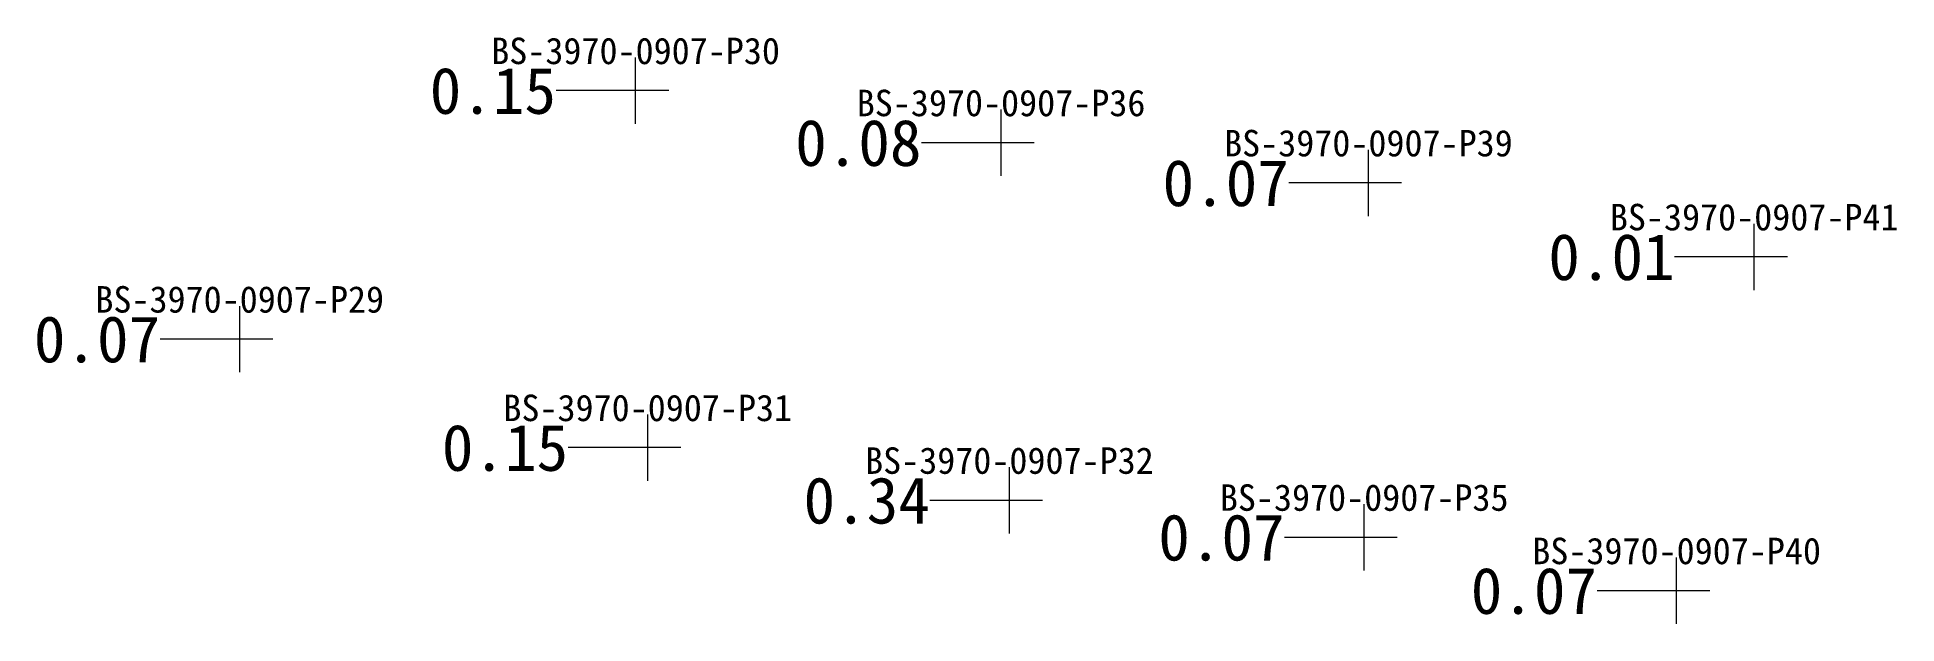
# Model space of a CAD drawing. Header units: inches. Extents: x 469931.6 to 470004.9, y 4349718.4 to 4349790.6.
# Drawn here: x 469951.9 to 469979.94, y 4349749.91 to 4349758.76 of the extents above; entities that cross this region are included whole.
import ezdxf
from ezdxf.enums import TextEntityAlignment as Align

# ---------------------------------------------------------------- set-up
doc = ezdxf.new("R2010")
doc.units = ezdxf.units.IN
doc.header["$MEASUREMENT"] = 0
for name, color, linetype, lineweight in [('孔口文字', 7, 'Continuous', 0), ('点', 7, 'Continuous', 0), ('线条', 7, 'Continuous', 0), ('钻孔', 7, 'Continuous', 0)]:
    doc.layers.add(name, color=color, linetype=linetype, lineweight=lineweight)
doc.styles.add('3dmine_textStyle_3', font='simsunb.ttf', dxfattribs={"height": 1})

msp = doc.modelspace()

# ---------------------------------------------------------------- texts
at = {"layer": '孔口文字', "color": 138, "linetype": 'Continuous', "lineweight": 0, "true_color": 0x004c4c, "style": '3dmine_textStyle_3'}
for s, p in [('BS-3970-0907-P30', (469960.92, 4349758.35, 3972.07)), ('BS-3970-0907-P36', (469966.432, 4349757.564, 3971.881)), ('BS-3970-0907-P39', (469971.972, 4349756.958, 3971.955)), ('BS-3970-0907-P41', (469977.79, 4349755.842, 3971.766)), ('BS-3970-0907-P29', (469954.95, 4349754.601, 3971.831)), ('BS-3970-0907-P31', (469961.103, 4349752.964, 3971.932)), ('BS-3970-0907-P32', (469966.558, 4349752.169, 3971.751)), ('BS-3970-0907-P35', (469971.908, 4349751.611, 3971.751)), ('BS-3970-0907-P40', (469976.62, 4349750.806, 3971.794))]:
    msp.add_text(s, height=0.4, dxfattribs=at).set_placement(p, align=Align.CENTER)
at = {"layer": '钻孔', "color": 8, "linetype": 'Continuous', "lineweight": 0, "true_color": 0x808080, "style": '3dmine_textStyle_3'}
for s, p in [('0.15', (469959.72, 4349757.95, 3972.07)), ('0.08', (469965.232, 4349757.164, 3971.881)), ('0.07', (469970.772, 4349756.558, 3971.955)), ('0.01', (469976.59, 4349755.442, 3971.766)), ('0.07', (469953.75, 4349754.201, 3971.831)), ('0.15', (469959.903, 4349752.564, 3971.932)), ('0.34', (469965.358, 4349751.769, 3971.751)), ('0.07', (469970.708, 4349751.211, 3971.751)), ('0.07', (469975.42, 4349750.406, 3971.794))]:
    msp.add_text(s, height=0.7, dxfattribs=at).set_placement(p, align=Align.MIDDLE_RIGHT)

# ---------------------------------------------------------------- hatches: boundary and pattern name
at = {"layer": '钻孔', "linetype": 'Continuous', "lineweight": 0, "true_color": 0x808080, "extrusion": (0, 1, 0)}
for points in [[(-469961.92, 3960.07), (-469960.92, 3960.07), (-469960.92, 3972.07), (-469961.92, 3972.07)], [(-469967.432, 3959.881), (-469966.432, 3959.881), (-469966.432, 3971.881), (-469967.432, 3971.881)], [(-469972.972, 3959.955), (-469971.972, 3959.955), (-469971.972, 3971.955), (-469972.972, 3971.955)], [(-469978.79, 3959.766), (-469977.79, 3959.766), (-469977.79, 3971.766), (-469978.79, 3971.766)], [(-469955.95, 3959.831), (-469954.95, 3959.831), (-469954.95, 3971.831), (-469955.95, 3971.831)], [(-469962.103, 3959.932), (-469961.103, 3959.932), (-469961.103, 3971.932), (-469962.103, 3971.932)], [(-469967.558, 3959.751), (-469966.558, 3959.751), (-469966.558, 3971.751), (-469967.558, 3971.751)], [(-469972.908, 3959.751), (-469971.908, 3959.751), (-469971.908, 3971.751), (-469972.908, 3971.751)], [(-469977.62, 3959.794), (-469976.62, 3959.794), (-469976.62, 3971.794), (-469977.62, 3971.794)]]:
    msp.add_hatch(color=8, dxfattribs=at).paths.add_polyline_path(points, flags=0)

# ---------------------------------------------------------------- linework, layer by layer
at = {"layer": '点', "color": 138, "linetype": 'Continuous', "lineweight": 0, "true_color": 0x004c4c}
for points, elevation in [([(469960.92, 4349757.45), (469960.92, 4349758.45)], 3972.07), ([(469961.42, 4349757.95), (469960.42, 4349757.95)], 3972.07), ([(469966.432, 4349756.664), (469966.432, 4349757.664)], 3971.881), ([(469966.932, 4349757.164), (469965.932, 4349757.164)], 3971.881), ([(469971.972, 4349756.058), (469971.972, 4349757.058)], 3971.955), ([(469972.472, 4349756.558), (469971.472, 4349756.558)], 3971.955), ([(469977.79, 4349754.942), (469977.79, 4349755.942)], 3971.766), ([(469978.29, 4349755.442), (469977.29, 4349755.442)], 3971.766), ([(469954.95, 4349753.701), (469954.95, 4349754.701)], 3971.831), ([(469955.45, 4349754.201), (469954.45, 4349754.201)], 3971.831), ([(469961.103, 4349752.064), (469961.103, 4349753.064)], 3971.932), ([(469961.603, 4349752.564), (469960.603, 4349752.564)], 3971.932), ([(469966.558, 4349751.269), (469966.558, 4349752.269)], 3971.751), ([(469967.058, 4349751.769), (469966.058, 4349751.769)], 3971.751), ([(469971.908, 4349750.711), (469971.908, 4349751.711)], 3971.751), ([(469972.408, 4349751.211), (469971.408, 4349751.211)], 3971.751), ([(469976.62, 4349749.906), (469976.62, 4349750.906)], 3971.794), ([(469977.12, 4349750.406), (469976.12, 4349750.406)], 3971.794)]:
    msp.add_lwpolyline(points, dxfattribs=dict(at, elevation=elevation))
at = {"layer": '线条', "color": 138, "linetype": 'Continuous', "lineweight": 0, "true_color": 0x004c4c}
for points, elevation in [([(469960.92, 4349757.95), (469960.92, 4349757.95), (469960.92, 4349757.95)], 3972.07), ([(469966.432, 4349757.164), (469966.432, 4349757.164), (469966.432, 4349757.164)], 3971.881), ([(469971.972, 4349756.558), (469971.972, 4349756.558), (469971.972, 4349756.558)], 3971.955), ([(469977.79, 4349755.442), (469977.79, 4349755.442), (469977.79, 4349755.442)], 3971.766), ([(469954.95, 4349754.201), (469954.95, 4349754.201), (469954.95, 4349754.201)], 3971.831), ([(469961.103, 4349752.564), (469961.103, 4349752.564), (469961.103, 4349752.564)], 3971.932), ([(469966.558, 4349751.769), (469966.558, 4349751.769), (469966.558, 4349751.769)], 3971.751), ([(469971.908, 4349751.211), (469971.908, 4349751.211), (469971.908, 4349751.211)], 3971.751), ([(469976.62, 4349750.406), (469976.62, 4349750.406), (469976.62, 4349750.406)], 3971.794)]:
    msp.add_lwpolyline(points, dxfattribs=dict(at, elevation=elevation))
at = {"layer": '钻孔', "color": 8, "linetype": 'Continuous', "lineweight": 0, "true_color": 0x808080}
for points, elevation in [([(469960.92, 4349757.95), (469959.72, 4349757.95)], 3972.07), ([(469960.92, 4349757.95), (469959.72, 4349757.95)], 3960.07), ([(469966.432, 4349757.164), (469965.232, 4349757.164)], 3971.881), ([(469966.432, 4349757.164), (469965.232, 4349757.164)], 3959.881), ([(469971.972, 4349756.558), (469970.772, 4349756.558)], 3971.955), ([(469971.972, 4349756.558), (469970.772, 4349756.558)], 3959.955), ([(469977.79, 4349755.442), (469976.59, 4349755.442)], 3971.766), ([(469977.79, 4349755.442), (469976.59, 4349755.442)], 3959.766), ([(469954.95, 4349754.201), (469953.75, 4349754.201)], 3971.831), ([(469954.95, 4349754.201), (469953.75, 4349754.201)], 3959.831), ([(469961.103, 4349752.564), (469959.903, 4349752.564)], 3971.932), ([(469961.103, 4349752.564), (469959.903, 4349752.564)], 3959.932), ([(469966.558, 4349751.769), (469965.358, 4349751.769)], 3971.751), ([(469966.558, 4349751.769), (469965.358, 4349751.769)], 3959.751), ([(469971.908, 4349751.211), (469970.708, 4349751.211)], 3971.751), ([(469971.908, 4349751.211), (469970.708, 4349751.211)], 3959.751), ([(469976.62, 4349750.406), (469975.42, 4349750.406)], 3971.794), ([(469976.62, 4349750.406), (469975.42, 4349750.406)], 3959.794)]:
    msp.add_lwpolyline(points, dxfattribs=dict(at, elevation=elevation))

msp.set_redraw_order([(e.dxf.handle, doc.entitydb.next_handle()) for e in msp.query("TEXT MTEXT ATTDEF DIMENSION ARC_DIMENSION")])  # texts and dimensions are drawn at this point

doc.saveas('drawing.dxf')
